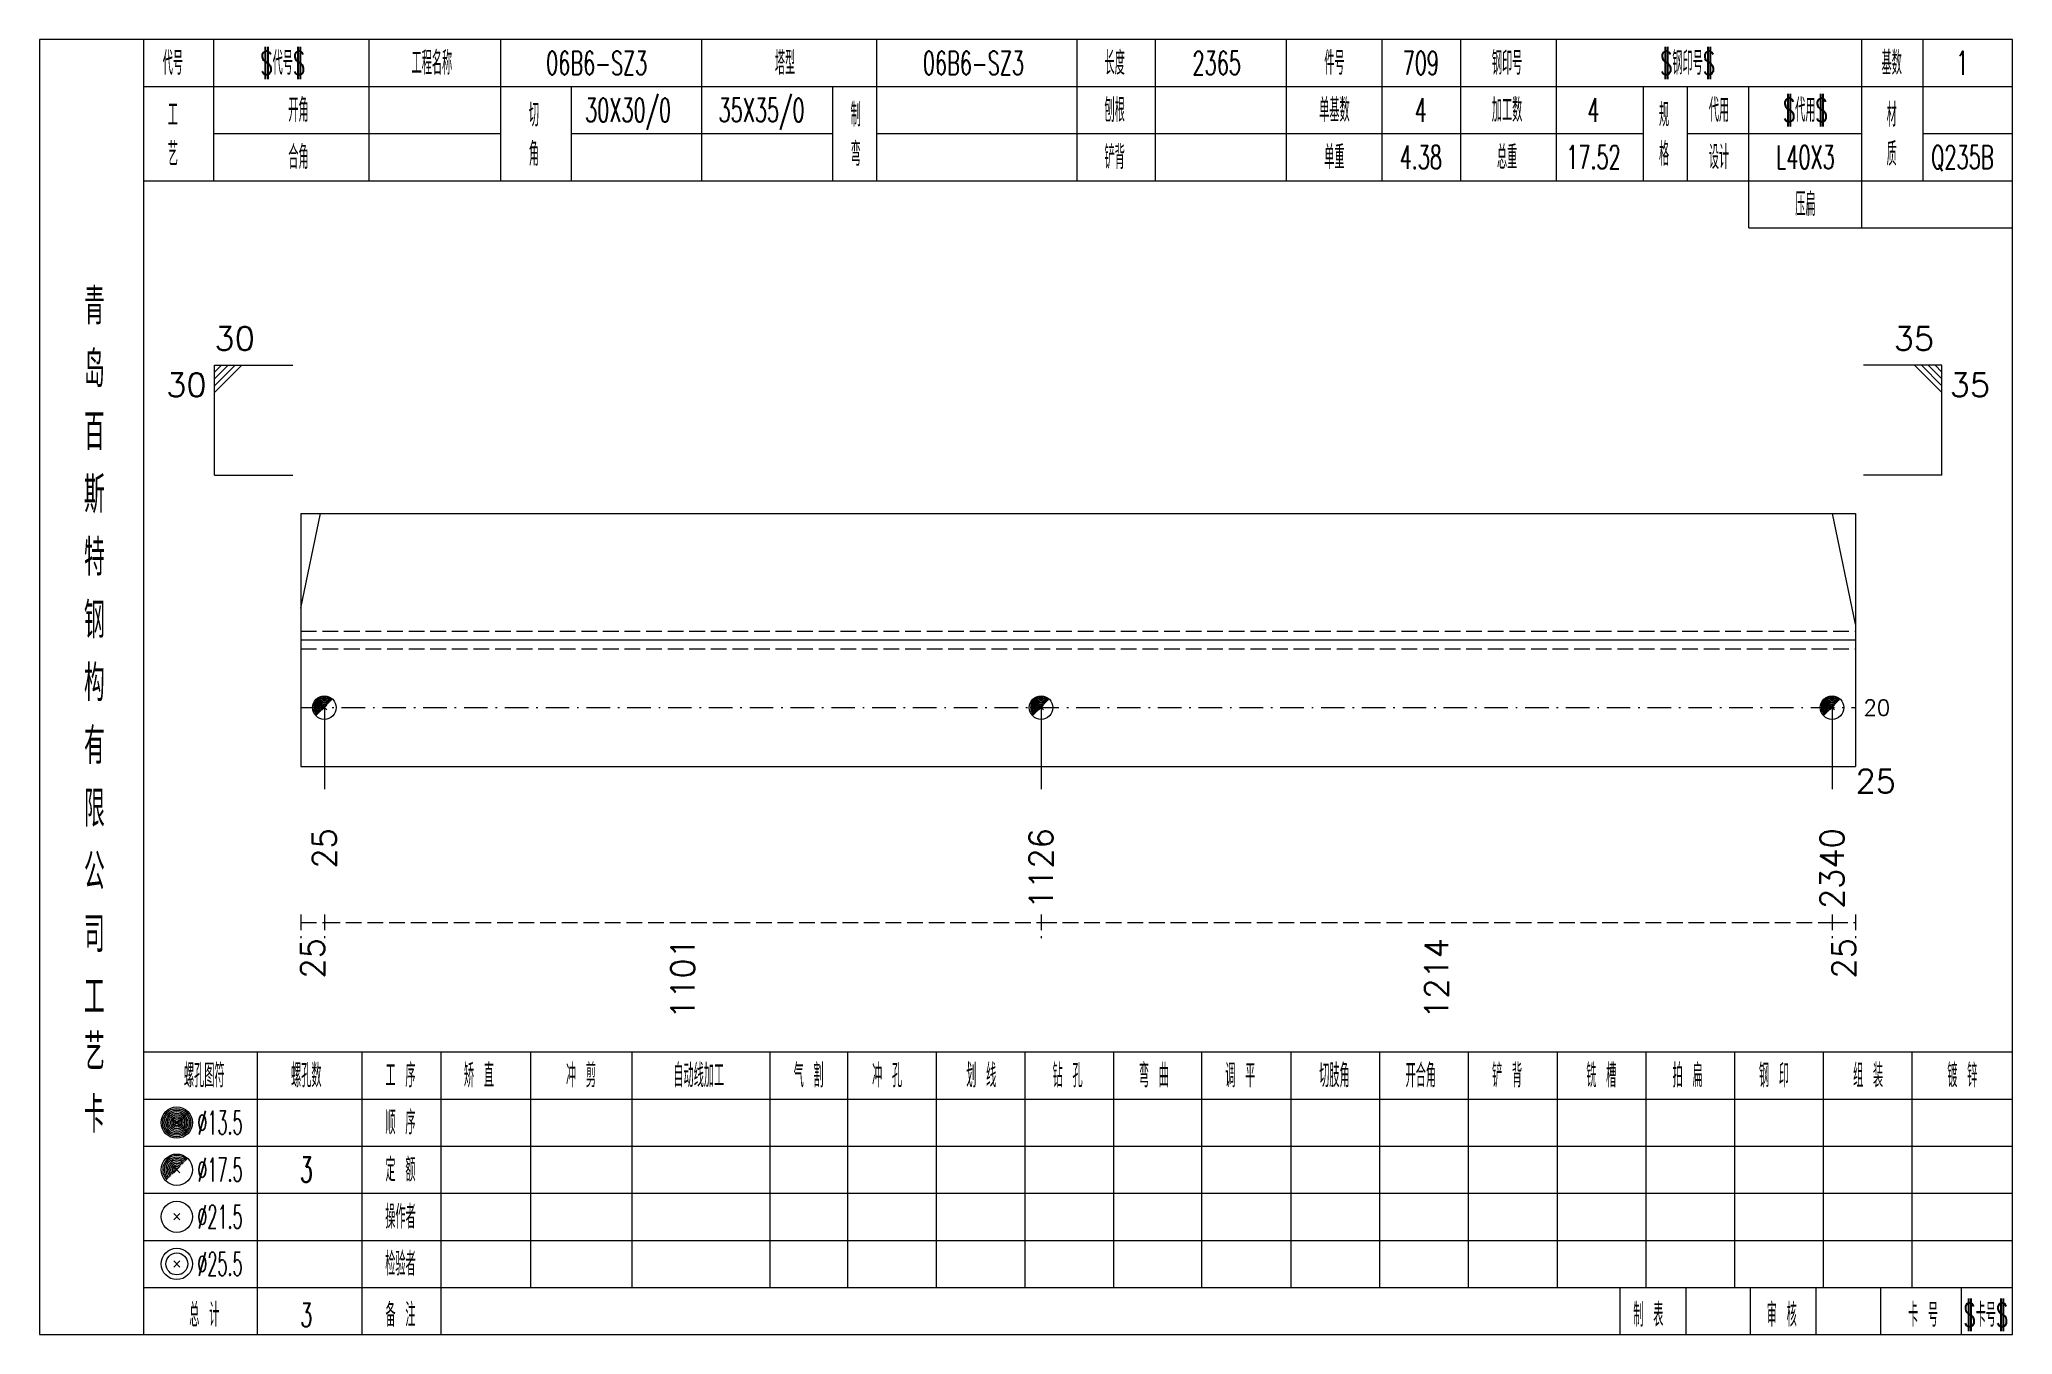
# Model space of a CAD drawing. Extents: x -533 to 8774, y 0 to 7979.
# Drawn here: x 3162.6 to 3414, y 2954.1 to 3119.1 of the extents above; entities that cross this region are included whole.
import ezdxf
from ezdxf.enums import TextEntityAlignment as Align

# ---------------------------------------------------------------- set-up
doc = ezdxf.new("R2010")
doc.units = 0
doc.header["$MEASUREMENT"] = 0
doc.linetypes.add('一点画线', pattern=[5.2, 3, -1, 0.2, -1])
doc.linetypes.add('虚线', pattern=[2.75, 2, -0.75])
doc.layers.get('0').update_dxf_attribs({"linetype": 'CONTINUOUS', "lineweight": 25})
for name, color, linetype, lineweight in [('1', 7, 'CONTINUOUS', 25), ('4', 7, 'CONTINUOUS', 25), ('5', 7, 'CONTINUOUS', 25)]:
    doc.layers.add(name, color=color, linetype=linetype, lineweight=lineweight)
doc.styles.get("Standard").update_dxf_attribs({"font": 'simplex.shx', "width": 0.7, "height": 3, "bigfont": 'gbhzfs.shx'})

msp = doc.modelspace()

# ---------------------------------------------------------------- texts
at = {"color": 7, "linetype": 'Continuous', "lineweight": 13}
msp.add_text('30', height=3, dxfattribs=at).set_placement((3184.9, 3078.56), align=Align.BOTTOM_LEFT)
msp.add_text('35', height=3, dxfattribs=at).set_placement((3404, 3078.56), align=Align.BOTTOM_RIGHT)
msp.add_text('30', height=3, dxfattribs=at).set_placement((3183.9, 3076.56), align=Align.TOP_RIGHT)
msp.add_text('35', height=3, dxfattribs=at).set_placement((3406, 3076.56), align=Align.TOP_LEFT)
msp.add_text('20', height=2, dxfattribs=at).set_placement((3395, 3033.93), align=Align.MIDDLE_LEFT)
at = {"color": 8, "linetype": 'Continuous', "lineweight": 9}
for s, p in [('1214', (3340.61, 3004.56)), ('25', (3197.4, 3004.56)), ('1101', (3244.56, 3004.56)), ('25', (3392.5, 3004.56))]:
    msp.add_text(s, height=3, rotation=90, dxfattribs=at).set_placement(p, align=Align.MIDDLE_RIGHT)
at = {"layer": '1', "color": 7, "linetype": 'Continuous', "lineweight": 13}
msp.add_text('25', height=3, dxfattribs=at).set_placement((3394, 3024.56), align=Align.MIDDLE_LEFT)
for s, p in [('25', (3198.9, 3018.56)), ('1126', (3290.22, 3018.56)), ('2340', (3391, 3018.56))]:
    msp.add_text(s, height=3, rotation=90, dxfattribs=at).set_placement(p, align=Align.MIDDLE_RIGHT)
at = {"layer": '4', "color": 1, "linetype": 'Continuous', "lineweight": 13}
for s, height, width, p in [('代号', 3, 0.6, (3179.6, 3116.06)), ('$代号$', 3, 0.6, (3193.6, 3116.06)), ('工程名称', 3, 0.6, (3212.6, 3116.06)), ('06B6-SZ3', 3, 0.6, (3233.6, 3116.06)), ('塔型', 3, 0.6, (3257.6, 3116.06)), ('06B6-SZ3', 3, 0.6, (3281.6, 3116.06)), ('长度', 3, 0.6, (3299.6, 3116.06)), ('2365', 3, 0.6, (3312.6, 3116.06)), ('件号', 3, 0.6, (3327.6, 3116.06)), ('709', 3, 0.6, (3338.6, 3116.06)), ('钢印号', 3, 0.6, (3349.6, 3116.06)), ('$钢印号$', 3, 0.6, (3372.6, 3116.06)), ('基数', 3, 0.6, (3398.6, 3116.06)), ('1', 3, 0.6, (3407.6, 3116.06)), ('工', 3, 0.6, (3179.6, 3109.46)), ('开角', 3, 0.6, (3195.6, 3110.06)), ('切', 3, 0.6, (3225.6, 3109.46)), ('30X30/0', 3, 0.6, (3237.6, 3110.06)), ('35X35/0', 3, 0.6, (3254.6, 3110.06)), ('制', 3, 0.6, (3266.6, 3109.46)), ('刨根', 3, 0.6, (3299.6, 3110.06)), ('单基数', 3, 0.6, (3327.6, 3110.06)), ('4', 3, 0.6, (3338.6, 3110.06)), ('加工数', 3, 0.6, (3349.6, 3110.06)), ('4', 3, 0.6, (3360.6, 3110.06)), ('规', 3, 0.6, (3369.6, 3109.46)), ('代用', 3, 0.6, (3376.6, 3110.06)), ('$代用$', 3, 0.6, (3387.6, 3110.06)), ('材', 3, 0.6, (3398.6, 3109.46)), ('艺', 3, 0.6, (3179.6, 3104.46)), ('合角', 3, 0.6, (3195.6, 3104.06)), ('角', 3, 0.6, (3225.6, 3104.46)), ('弯', 3, 0.6, (3266.6, 3104.46)), ('铲背', 3, 0.6, (3299.6, 3104.06)), ('单重', 3, 0.6, (3327.6, 3104.06)), ('4.38', 3, 0.6, (3338.6, 3104.06)), ('总重', 3, 0.6, (3349.6, 3104.06)), ('17.52', 3, 0.6, (3360.6, 3104.06)), ('格', 3, 0.6, (3369.6, 3104.46)), ('设计', 3, 0.6, (3376.6, 3104.06)), ('L40X3', 3, 0.6, (3387.6, 3104.06)), ('质', 3, 0.6, (3398.6, 3104.46)), ('Q235B', 3, 0.6, (3407.6, 3104.06)), ('压扁', 3, 0.6, (3387.6, 3098.06)), ('青', 4.6, 0.8, (3169.6, 3085.06)), ('岛', 4.6, 0.8, (3169.6, 3077.06)), ('百', 4.6, 0.8, (3169.6, 3069.06)), ('斯', 4.6, 0.8, (3169.6, 3061.06)), ('特', 4.6, 0.8, (3169.6, 3053.06)), ('钢', 4.6, 0.8, (3169.6, 3045.06)), ('构', 4.6, 0.8, (3169.6, 3037.06)), ('有', 4.6, 0.8, (3169.6, 3029.06)), ('限', 4.6, 0.8, (3169.6, 3021.06)), ('公', 4.6, 0.8, (3169.6, 3013.06)), ('司', 4.6, 0.8, (3169.6, 3005.06)), ('工', 4.6, 0.8, (3169.6, 2997.06)), ('艺', 4.6, 0.8, (3169.6, 2990.06)), ('螺孔图符', 3, 0.6, (3183.6, 2987.06)), ('螺孔数', 3, 0.6, (3196.6, 2987.06)), ('工 序', 3, 0.6, (3208.6, 2987.06)), ('矫 直', 3, 0.6, (3218.6, 2987.06)), ('冲 剪', 3, 0.6, (3231.6, 2987.06)), ('自动线加工', 3, 0.6, (3246.6, 2987.06)), ('气 割', 3, 0.6, (3260.6, 2987.06)), ('冲 孔', 3, 0.6, (3270.6, 2987.06)), ('划 线', 3, 0.6, (3282.6, 2987.06)), ('钻 孔', 3, 0.6, (3293.6, 2987.06)), ('弯 曲', 3, 0.6, (3304.6, 2987.06)), ('调 平', 3, 0.6, (3315.6, 2987.06)), ('切肢角', 3, 0.6, (3327.6, 2987.06)), ('开合角', 3, 0.6, (3338.6, 2987.06)), ('铲 背', 3, 0.6, (3349.6, 2987.06)), ('铣 槽', 3, 0.6, (3361.6, 2987.06)), ('拍 扁', 3, 0.6, (3372.6, 2987.06)), ('钢 印', 3, 0.6, (3383.6, 2987.06)), ('组 装', 3, 0.6, (3395.6, 2987.06)), ('镀 锌', 3, 0.6, (3407.6, 2987.06)), ('卡', 4.6, 0.8, (3169.6, 2982.06)), ('%%C13.5', 3, 0.5, (3185.6, 2981.06)), ('顺 序', 3, 0.6, (3208.6, 2981.06)), ('3', 3.2, 0.6, (3196.6, 2975.06)), ('定 额', 3, 0.6, (3208.6, 2975.06)), ('%%C17.5', 3, 0.5, (3185.6, 2975.06)), ('%%C21.5', 3, 0.5, (3185.6, 2969.06)), ('操作者', 3, 0.6, (3208.6, 2969.06)), ('%%C25.5', 3, 0.5, (3185.6, 2963.06)), ('检验者', 3, 0.6, (3208.6, 2963.06)), ('总 计', 3, 0.6, (3183.6, 2956.56)), ('3', 3, 0.6, (3196.6, 2956.56)), ('备 注', 3, 0.6, (3208.6, 2956.56)), ('制 表', 3, 0.6, (3367.6, 2956.56)), ('审 核', 3, 0.6, (3384.6, 2956.56)), ('卡 号', 3, 0.6, (3402.6, 2956.56)), ('$卡号$', 3, 0.6, (3410.6, 2956.56))]:
    msp.add_text(s, height=height, dxfattribs=dict(at, width=width)).set_placement(p, align=Align.MIDDLE_CENTER)

# ---------------------------------------------------------------- blocks, each defined once
blk = doc.blocks.new('孔17.5')
at = {"layer": '5', "color": 7, "linetype": 'Continuous', "lineweight": 0}
for p, q in [((-0.2, -0.2), (0.2, 0.2)), ((-0.2, 0.2), (0.2, -0.2))]:
    blk.add_line(p, q, dxfattribs=at)
at = {"layer": '5', "color": 7, "linetype": 'Continuous', "lineweight": 13}
blk.add_circle((0, 0), 1, dxfattribs=at)
for radius in [0.9, 0.8, 0.7, 0.6, 0.5, 0.4, 0.3, 0.2, 0.1]:
    blk.add_arc((0, 0), radius, 45, 225, dxfattribs=at)

# ---------------------------------------------------------------- linework, layer by layer
at = {"color": 7, "linetype": 'Continuous', "lineweight": 13}
for p, q in [((3184.9, 3077.56), (3194.9, 3077.56)), ((3184.9, 3063.56), (3184.9, 3077.56)), ((3185.78, 3077.56), (3184.9, 3076.68)), ((3186.65, 3077.56), (3184.9, 3075.81)), ((3187.53, 3077.56), (3184.9, 3074.93)), ((3188.4, 3077.56), (3184.9, 3074.06)), ((3405, 3077.56), (3395, 3077.56)), ((3401.5, 3077.56), (3405, 3074.06)), ((3402.38, 3077.56), (3405, 3074.93)), ((3403.25, 3077.56), (3405, 3075.81)), ((3404.13, 3077.56), (3405, 3076.68)), ((3405, 3063.56), (3405, 3077.56)), ((3184.9, 3063.56), (3194.9, 3063.56)), ((3405, 3063.56), (3395, 3063.56)), ((3195.9, 3046.59), (3198.41, 3058.68)), ((3394, 3044.58), (3391.07, 3058.68)), ((3198.9, 3033.93), (3198.9, 3023.56)), ((3290.22, 3033.93), (3290.22, 3023.56)), ((3391, 3033.93), (3391, 3023.56))]:
    msp.add_line(p, q, dxfattribs=at)
at = {"color": 7, "linetype": 'Continuous', "lineweight": 18}
for p, q in [((3195.9, 3058.68), (3195.9, 3026.43)), ((3195.9, 3058.68), (3394, 3058.68)), ((3394, 3058.68), (3394, 3026.43)), ((3195.9, 3042.56), (3394, 3042.56))]:
    msp.add_line(p, q, dxfattribs=at)
at = {"color": 1, "linetype": '虚线', "lineweight": 18}
for p, q in [((3195.9, 3043.68), (3394, 3043.68)), ((3195.9, 3041.43), (3394, 3041.43))]:
    msp.add_line(p, q, dxfattribs=at)
at = {"color": 3, "linetype": '一点画线', "lineweight": 13}
msp.add_line((3195.9, 3033.93), (3394, 3033.93), dxfattribs=at)
at = {"color": 8, "linetype": '虚线', "lineweight": 9}
for p, q in [((3195.9, 3007.56), (3195.9, 3004.56)), ((3198.9, 3007.56), (3198.9, 3004.56)), ((3198.9, 3007.56), (3198.9, 3004.56)), ((3290.22, 3007.56), (3290.22, 3004.56)), ((3290.22, 3007.56), (3290.22, 3004.56)), ((3391, 3007.56), (3391, 3004.56)), ((3391, 3007.56), (3391, 3004.56)), ((3394, 3007.56), (3394, 3004.56)), ((3195.9, 3006.56), (3198.9, 3006.56)), ((3198.9, 3006.56), (3290.22, 3006.56)), ((3290.22, 3006.56), (3391, 3006.56)), ((3391, 3006.56), (3394, 3006.56))]:
    msp.add_line(p, q, dxfattribs=at)
at = {"layer": '1', "color": 7, "linetype": 'Continuous', "lineweight": 18}
msp.add_line((3195.9, 3026.43), (3394, 3026.43), dxfattribs=at)
at = {"layer": '4', "color": 1, "linetype": 'Continuous', "lineweight": 18}
for p, q in [((3175.9, 2954.06), (3175.9, 3119.06)), ((3184.8, 3101.06), (3184.8, 3119.06)), ((3204.6, 3101.06), (3204.6, 3119.06)), ((3221.4, 3101.06), (3221.4, 3119.06)), ((3247, 3101.06), (3247, 3119.06)), ((3269.3, 3101.06), (3269.3, 3119.06)), ((3294.8, 3101.06), (3294.8, 3119.06)), ((3304.8, 3101.06), (3304.8, 3119.06)), ((3321.5, 3101.06), (3321.5, 3119.06)), ((3333.7, 3101.06), (3333.7, 3119.06)), ((3343.7, 3101.06), (3343.7, 3119.06)), ((3355.9, 3101.06), (3355.9, 3119.06)), ((3394.8, 3095.06), (3394.8, 3119.06)), ((3402.6, 3101.06), (3402.6, 3119.06)), ((3175.9, 3113.06), (3414, 3113.06)), ((3230.4, 3101.06), (3230.4, 3113.06)), ((3263.7, 3101.06), (3263.7, 3113.06)), ((3367, 3101.06), (3367, 3113.06)), ((3372.6, 3101.06), (3372.6, 3113.06)), ((3380.4, 3095.06), (3380.4, 3113.06)), ((3184.8, 3107.06), (3221.4, 3107.06)), ((3230.4, 3107.06), (3263.7, 3107.06)), ((3269.3, 3107.06), (3367, 3107.06)), ((3372.6, 3107.06), (3394.8, 3107.06)), ((3402.6, 3107.06), (3414, 3107.06)), ((3175.9, 3101.06), (3414, 3101.06)), ((3380.4, 3095.06), (3414, 3095.06)), ((3175.9, 2990.06), (3414, 2990.06)), ((3190.4, 2954.06), (3190.4, 2990.06)), ((3203.7, 2954.06), (3203.7, 2990.06)), ((3213.8, 2954.06), (3213.8, 2990.06)), ((3225.2, 2960.06), (3225.2, 2990.06)), ((3238.1, 2960.06), (3238.1, 2990.06)), ((3255.7, 2960.06), (3255.7, 2990.06)), ((3265.6, 2960.06), (3265.6, 2990.06)), ((3276.9, 2960.06), (3276.9, 2990.06)), ((3288.2, 2960.06), (3288.2, 2990.06)), ((3299.5, 2960.06), (3299.5, 2990.06)), ((3310.7, 2960.06), (3310.7, 2990.06)), ((3322.1, 2960.06), (3322.1, 2990.06)), ((3333.4, 2960.06), (3333.4, 2990.06)), ((3344.7, 2960.06), (3344.7, 2990.06)), ((3356, 2960.06), (3356, 2990.06)), ((3367.3, 2960.06), (3367.3, 2990.06)), ((3378.6, 2960.06), (3378.6, 2990.06)), ((3389.9, 2960.06), (3389.9, 2990.06)), ((3401.2, 2960.06), (3401.2, 2990.06)), ((3175.9, 2984.06), (3414, 2984.06)), ((3175.9, 2978.06), (3414, 2978.06)), ((3175.9, 2972.06), (3414, 2972.06)), ((3175.9, 2966.06), (3414, 2966.06)), ((3175.9, 2960.06), (3414, 2960.06)), ((3364, 2954.06), (3364, 2960.06)), ((3372.4, 2954.06), (3372.4, 2960.06)), ((3380.6, 2954.06), (3380.6, 2960.06)), ((3389, 2954.06), (3389, 2960.06)), ((3397.2, 2954.06), (3397.2, 2960.06)), ((3407.5, 2954.06), (3407.5, 2960.06))]:
    msp.add_line(p, q, dxfattribs=at)
at = {"layer": '4', "color": 7, "linetype": 'Continuous', "lineweight": 13}
for p, q in [((3179.9, 2980.86), (3180.3, 2981.26)), ((3180.3, 2980.86), (3179.9, 2981.26)), ((3179.7, 2968.66), (3180.5, 2969.46)), ((3180.5, 2968.66), (3179.7, 2969.46)), ((3179.7, 2962.66), (3180.5, 2963.46)), ((3180.5, 2962.66), (3179.7, 2963.46))]:
    msp.add_line(p, q, dxfattribs=at)
at = {"layer": '4', "color": 7, "linetype": 'Continuous', "lineweight": 0}
for p, q in [((3179.7, 2974.66), (3180.5, 2975.46)), ((3179.7, 2975.46), (3180.5, 2974.66))]:
    msp.add_line(p, q, dxfattribs=at)
at = {"layer": '4', "color": 1, "linetype": 'Continuous', "lineweight": 18}
msp.add_lwpolyline([(3162.6, 3119.06), (3162.6, 2954.06), (3414, 2954.06), (3414, 3119.06)], close=True, dxfattribs=at)
at = {"layer": '4', "color": 7, "linetype": 'Continuous', "lineweight": 13}
for centre, radius in [((3180.1, 2981.06), 2), ((3180.1, 2981.06), 1.8), ((3180.1, 2981.06), 1.6), ((3180.1, 2981.06), 1.4), ((3180.1, 2981.06), 1.2), ((3180.1, 2981.06), 1), ((3180.1, 2981.06), 0.8), ((3180.1, 2981.06), 0.6), ((3180.1, 2981.06), 0.4), ((3180.1, 2981.06), 0.2), ((3180.1, 2975.06), 2), ((3180.1, 2969.06), 2), ((3180.1, 2963.06), 2), ((3180.1, 2963.06), 1.4)]:
    msp.add_circle(centre, radius, dxfattribs=at)
for radius in [1.8, 1.6, 1.4, 1.2, 1, 0.8, 0.6, 0.4, 0.2]:
    msp.add_arc((3180.1, 2975.06), radius, 45, 225, dxfattribs=at)

# ---------------------------------------------------------------- block references
at = {"layer": '1', "color": 7, "linetype": 'Continuous', "lineweight": 13, "xscale": 1.5, "yscale": 1.5, "zscale": 1.5}
for p in [(3198.9, 3033.93), (3290.22, 3033.93), (3391, 3033.93)]:
    msp.add_blockref('孔17.5', p, dxfattribs=at)

msp.set_redraw_order([(e.dxf.handle, doc.entitydb.next_handle()) for e in msp.query("TEXT MTEXT ATTDEF DIMENSION ARC_DIMENSION")])  # texts and dimensions are drawn at this point

doc.saveas('drawing.dxf')
